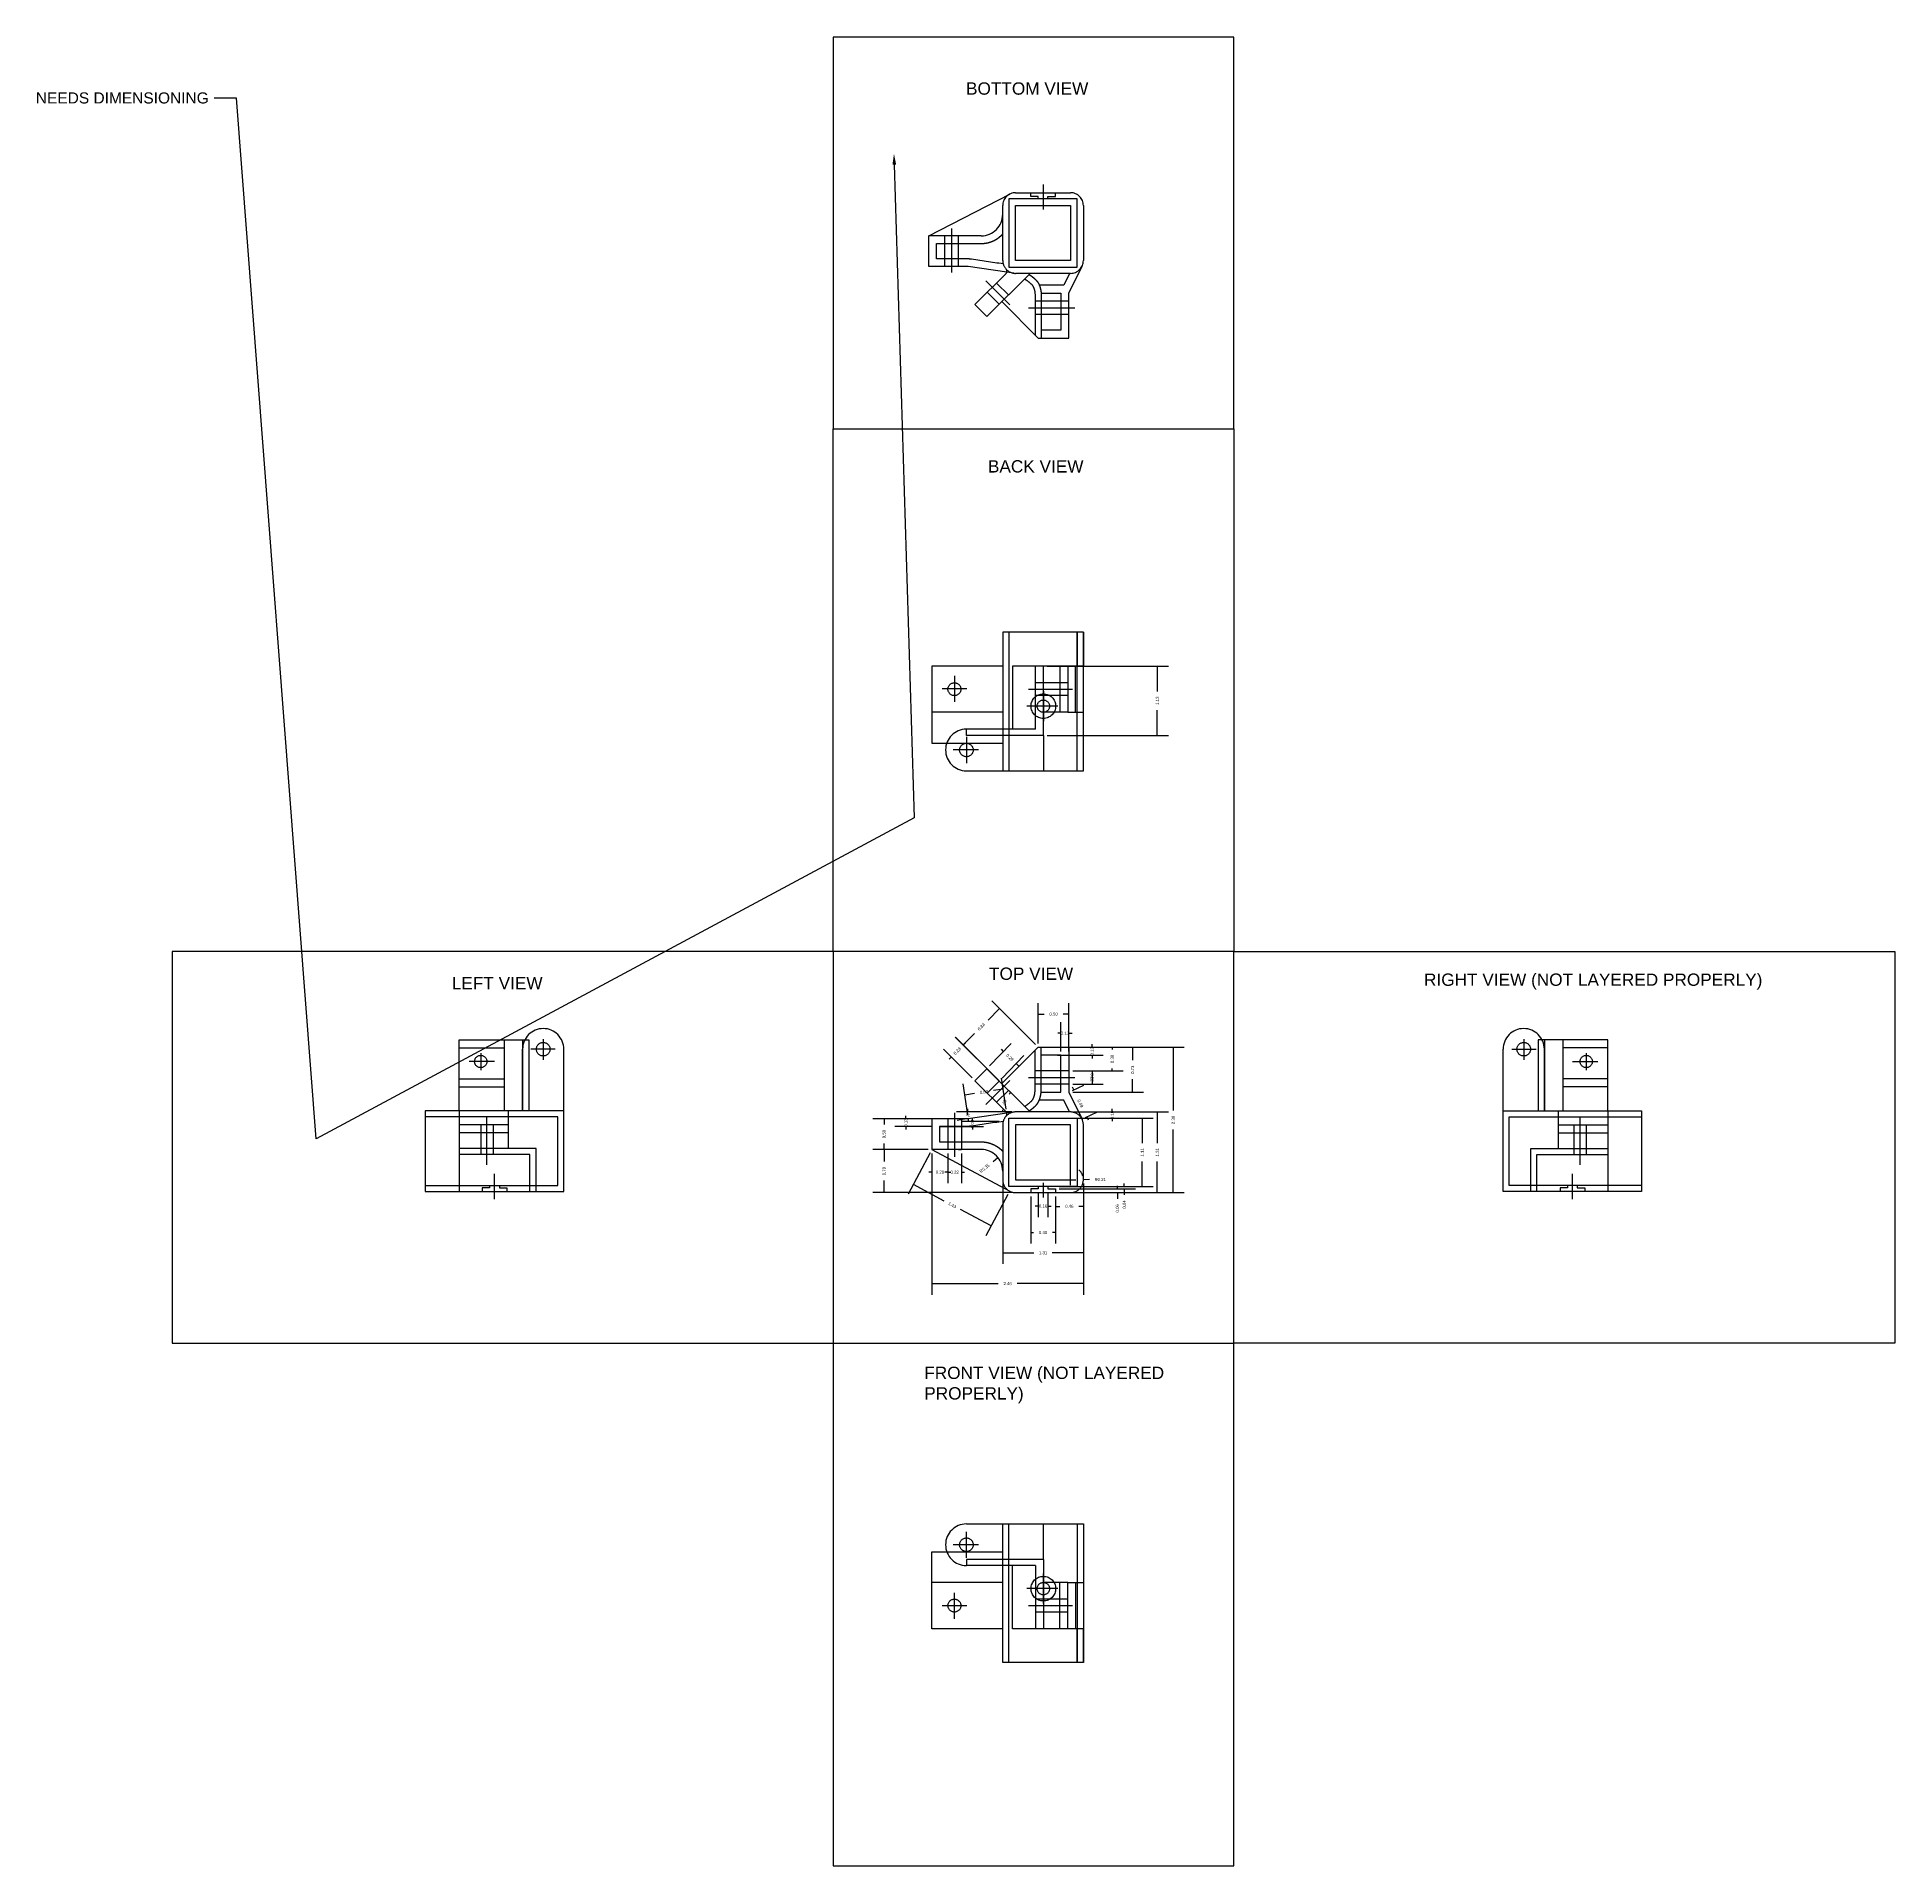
# Model space of a CAD drawing. Header units: inches. Extents: x 3.9 to 34.1, y 1.2 to 30.9.
import ezdxf
from ezdxf import colors
from ezdxf.entities.mleader import LeaderData, LeaderLine
from ezdxf.math import Vec2, Vec3

# ---------------------------------------------------------------- set-up
doc = ezdxf.new("R2010")
doc.units = ezdxf.units.IN
doc.header["$MEASUREMENT"] = 0
doc.linetypes.add('ACAD_ISO02W100', pattern=[15, 12, -3])
doc.linetypes.add('ACAD_ISO08W100', pattern=[36, 24, -3, 6, -3])
for name, color, linetype in [('Centerline', 5, 'ACAD_ISO08W100'), ('ortho boundary', 1, 'Continuous'), ('submerged layer', 3, 'ACAD_ISO02W100'), ('visible layer', 7, 'Continuous')]:
    doc.layers.add(name, color=color, linetype=linetype)
doc.styles.add('Annotative', font='arial.ttf')
doc.styles.get("Standard").update_dxf_attribs({"font": 'arial.ttf'})
doc.dimstyles.get("Standard").update_dxf_attribs({"dimtxt": 0.05, "dimasz": 0.05, "dimexe": 0.18, "dimexo": 0.0625, "dimgap": 0.09, "dimtad": 0, "dimzin": 0, "dimdsep": 46, "dimtxsty": 'Standard', "dimblk": 'NONE', "dimcen": 0.09, "dimadec": 0, "dimazin": 0, "dimtfac": 1, "dimtix": 1, "dimtofl": 0, "dimtmove": 0, "dimatfit": 3, "dimldrblk": 'NONE', "dimfxl": 1, "dimtolj": 1, "dimtzin": 0, "dimarcsym": 0})

# ---------------------------------------------------------------- blocks, each defined once
blk = doc.blocks.new('*D1')
at = {"layer": 'Defpoints', "color": 0, "linetype": 'ACAD_ISO02W100', "transparency": 16777216}
for p in [(20.659, 14.151), (20.659, 13.931), (21.037, 13.931)]:
    blk.add_point(p, dxfattribs=at)
at = {"layer": 'ortho boundary', "color": 0, "linetype": 'ACAD_ISO02W100', "lineweight": -2, "transparency": 16777216}
for p, q in [((20.722, 14.151), (21.217, 14.151)), ((20.722, 13.931), (21.217, 13.931)), ((21.037, 14.151), (21.037, 13.931))]:
    blk.add_line(p, q, dxfattribs=at)
at = {"layer": 'ortho boundary', "color": 0, "linetype": 'ACAD_ISO02W100', "transparency": 16777216, "insert": (21.037, 14.041), "char_height": 0.05, "attachment_point": 5, "rotation": 270.0119}
blk.add_mtext('\\A1;0.22', dxfattribs=at)
blk = doc.blocks.new('_None')
blk = doc.blocks.new('*D2')
at = {"layer": 'Defpoints', "color": 0, "linetype": 'ACAD_ISO02W100', "transparency": 16777216}
for p in [(20.659, 14.531), (20.893, 12.171), (22.352, 12.171)]:
    blk.add_point(p, dxfattribs=at)
at = {"layer": 'ortho boundary', "color": 0, "linetype": 'ACAD_ISO02W100', "lineweight": -2, "transparency": 16777216}
for p, q in [((20.722, 14.531), (22.532, 14.531)), ((22.352, 14.531), (22.352, 13.507)), ((22.352, 12.171), (22.352, 13.196)), ((20.955, 12.171), (22.532, 12.171))]:
    blk.add_line(p, q, dxfattribs=at)
at = {"layer": 'ortho boundary', "color": 0, "linetype": 'ACAD_ISO02W100', "transparency": 16777216, "insert": (22.352, 13.351), "char_height": 0.05, "attachment_point": 5, "rotation": 90}
blk.add_mtext('\\A1;2.36', dxfattribs=at)
blk = doc.blocks.new('*D3')
at = {"layer": 'Defpoints', "color": 0, "linetype": 'ACAD_ISO02W100', "transparency": 16777216}
for p in [(20.409, 14.531), (20.409, 14.401), (21.037, 14.401)]:
    blk.add_point(p, dxfattribs=at)
at = {"layer": 'ortho boundary', "color": 0, "linetype": 'ACAD_ISO02W100', "lineweight": -2, "transparency": 16777216}
for p, q in [((20.472, 14.531), (21.217, 14.531)), ((21.037, 14.531), (21.037, 14.581)), ((20.472, 14.401), (21.217, 14.401)), ((21.037, 14.401), (21.037, 14.351))]:
    blk.add_line(p, q, dxfattribs=at)
at = {"layer": 'ortho boundary', "color": 0, "linetype": 'ACAD_ISO02W100', "transparency": 16777216, "insert": (21.037, 14.466), "char_height": 0.05, "attachment_point": 5, "rotation": 90}
blk.add_mtext('\\A1;0.13', dxfattribs=at)
blk = doc.blocks.new('*D5')
at = {"layer": 'Defpoints', "color": 0, "linetype": 'ACAD_ISO02W100', "transparency": 16777216}
for p in [(20.659, 14.531), (20.659, 13.801), (21.69, 13.801)]:
    blk.add_point(p, dxfattribs=at)
at = {"layer": 'ortho boundary', "color": 0, "linetype": 'ACAD_ISO02W100', "lineweight": -2, "transparency": 16777216}
for p, q in [((20.722, 14.531), (21.87, 14.531)), ((21.69, 14.531), (21.69, 14.321)), ((21.69, 13.801), (21.69, 14.011)), ((20.722, 13.801), (21.87, 13.801))]:
    blk.add_line(p, q, dxfattribs=at)
at = {"layer": 'ortho boundary', "color": 0, "linetype": 'ACAD_ISO02W100', "transparency": 16777216, "insert": (21.69, 14.166), "char_height": 0.05, "attachment_point": 5, "rotation": 90}
blk.add_mtext('\\A1;0.73', dxfattribs=at)
blk = doc.blocks.new('*D6')
at = {"layer": 'Defpoints', "color": 0, "linetype": 'ACAD_ISO02W100', "transparency": 16777216}
for p in [(20.659, 13.801), (20.738, 13.839), (20.872, 13.363)]:
    blk.add_point(p, dxfattribs=at)
at = {"layer": 'ortho boundary', "color": 0, "linetype": 'ACAD_ISO02W100', "lineweight": -2, "transparency": 16777216}
for p, q in [((20.716, 13.828), (20.9, 13.917)), ((20.738, 13.839), (20.716, 13.884)), ((20.928, 13.39), (21.112, 13.479)), ((20.95, 13.401), (20.972, 13.356))]:
    blk.add_line(p, q, dxfattribs=at)
at = {"layer": 'ortho boundary', "color": 0, "linetype": 'ACAD_ISO02W100', "transparency": 16777216, "insert": (20.844, 13.62), "char_height": 0.05, "attachment_point": 5, "rotation": 295.8519}
blk.add_mtext('\\A1;0.49', dxfattribs=at)
blk = doc.blocks.new('*D7')
at = {"layer": 'Defpoints', "color": 0, "linetype": 'ACAD_ISO02W100', "transparency": 16777216}
for p in [(20.893, 13.481), (20.893, 12.171), (22.094, 12.171)]:
    blk.add_point(p, dxfattribs=at)
at = {"layer": 'ortho boundary', "color": 0, "linetype": 'ACAD_ISO02W100', "lineweight": -2, "transparency": 16777216}
for p, q in [((20.955, 13.481), (22.274, 13.481)), ((22.094, 13.481), (22.094, 12.974)), ((22.094, 12.171), (22.094, 12.679)), ((20.955, 12.171), (22.274, 12.171))]:
    blk.add_line(p, q, dxfattribs=at)
at = {"layer": 'ortho boundary', "color": 0, "linetype": 'ACAD_ISO02W100', "transparency": 16777216, "insert": (22.094, 12.826), "char_height": 0.05, "attachment_point": 5, "rotation": 90}
blk.add_mtext('\\A1;1.31', dxfattribs=at)
blk = doc.blocks.new('*D8')
at = {"layer": 'Defpoints', "color": 0, "linetype": 'ACAD_ISO02W100', "transparency": 16777216}
for p in [(20.67, 13.481), (20.67, 13.381), (21.362, 13.381)]:
    blk.add_point(p, dxfattribs=at)
at = {"layer": 'ortho boundary', "color": 0, "linetype": 'ACAD_ISO02W100', "lineweight": -2, "transparency": 16777216}
for p, q in [((20.732, 13.481), (21.542, 13.481)), ((20.732, 13.381), (21.542, 13.381)), ((21.362, 13.481), (21.362, 13.531)), ((21.362, 13.381), (21.362, 13.331))]:
    blk.add_line(p, q, dxfattribs=at)
at = {"layer": 'ortho boundary', "color": 0, "linetype": 'ACAD_ISO02W100', "transparency": 16777216, "insert": (21.362, 13.431), "char_height": 0.05, "attachment_point": 5, "rotation": 90}
blk.add_mtext('\\A1;0.10', dxfattribs=at)
blk = doc.blocks.new('*D9')
at = {"layer": 'Defpoints', "color": 0, "linetype": 'ACAD_ISO02W100', "transparency": 16777216}
for p in [(20.038, 12.171), (20.438, 12.171), (20.438, 11.524)]:
    blk.add_point(p, dxfattribs=at)
at = {"layer": 'ortho boundary', "color": 0, "linetype": 'ACAD_ISO02W100', "lineweight": -2, "transparency": 16777216}
for p, q in [((20.038, 12.109), (20.038, 11.344)), ((20.438, 12.109), (20.438, 11.344)), ((20.038, 11.524), (20.083, 11.524)), ((20.438, 11.524), (20.392, 11.524))]:
    blk.add_line(p, q, dxfattribs=at)
at = {"layer": 'ortho boundary', "color": 0, "linetype": 'ACAD_ISO02W100', "transparency": 16777216, "insert": (20.238, 11.524), "char_height": 0.05, "attachment_point": 5}
blk.add_mtext('\\A1;0.40', dxfattribs=at)
blk = doc.blocks.new('*D10')
at = {"layer": 'Defpoints', "color": 0, "linetype": 'ACAD_ISO02W100', "transparency": 16777216}
for p in [(20.158, 12.234), (20.318, 12.234), (20.318, 11.954)]:
    blk.add_point(p, dxfattribs=at)
at = {"layer": 'ortho boundary', "color": 0, "linetype": 'ACAD_ISO02W100', "lineweight": -2, "transparency": 16777216}
for p, q in [((20.158, 12.171), (20.158, 11.774)), ((20.318, 12.171), (20.318, 11.774)), ((20.158, 11.954), (20.108, 11.954)), ((20.318, 11.954), (20.368, 11.954))]:
    blk.add_line(p, q, dxfattribs=at)
at = {"layer": 'ortho boundary', "color": 0, "linetype": 'ACAD_ISO02W100', "transparency": 16777216, "insert": (20.238, 11.954), "char_height": 0.05, "attachment_point": 5}
blk.add_mtext('\\A1;0.16', dxfattribs=at)
blk = doc.blocks.new('*D11')
at = {"layer": 'Defpoints', "color": 0, "linetype": 'ACAD_ISO02W100', "transparency": 16777216}
for p in [(20.438, 12.271), (20.438, 12.234), (21.558, 12.271)]:
    blk.add_point(p, dxfattribs=at)
at = {"layer": 'ortho boundary', "color": 0, "linetype": 'ACAD_ISO02W100', "lineweight": -2, "transparency": 16777216}
for p, q in [((20.5, 12.271), (21.738, 12.271)), ((20.5, 12.234), (21.738, 12.234)), ((21.558, 12.271), (21.558, 12.321)), ((21.558, 12.234), (21.558, 12.134))]:
    blk.add_line(p, q, dxfattribs=at)
at = {"layer": 'ortho boundary', "color": 0, "linetype": 'ACAD_ISO02W100', "transparency": 16777216, "insert": (21.558, 11.979), "char_height": 0.05, "attachment_point": 5, "rotation": 90}
blk.add_mtext('\\A1;0.04', dxfattribs=at)
blk = doc.blocks.new('*D12')
at = {"layer": 'Defpoints', "color": 0, "linetype": 'ACAD_ISO02W100', "transparency": 16777216}
for p in [(20.438, 12.234), (20.438, 12.171), (21.445, 12.171)]:
    blk.add_point(p, dxfattribs=at)
at = {"layer": 'ortho boundary', "color": 0, "linetype": 'ACAD_ISO02W100', "lineweight": -2, "transparency": 16777216}
for p, q in [((20.5, 12.234), (21.625, 12.234)), ((20.5, 12.171), (21.625, 12.171)), ((21.445, 12.234), (21.445, 12.284)), ((21.445, 12.171), (21.445, 12.071))]:
    blk.add_line(p, q, dxfattribs=at)
at = {"layer": 'ortho boundary', "color": 0, "linetype": 'ACAD_ISO02W100', "transparency": 16777216, "insert": (21.445, 11.916), "char_height": 0.05, "attachment_point": 5, "rotation": 90}
blk.add_mtext('\\A1;0.06', dxfattribs=at)
blk = doc.blocks.new('*D13')
at = {"layer": 'Defpoints', "color": 0, "linetype": 'ACAD_ISO02W100', "transparency": 16777216}
for p in [(20.683, 12.381), (20.893, 12.382)]:
    blk.add_point(p, dxfattribs=at)
at = {"layer": 'ortho boundary', "color": 0, "linetype": 'ACAD_ISO02W100', "lineweight": -2, "transparency": 16777216}
for p, q in [((20.593, 12.381), (20.773, 12.381)), ((20.683, 12.291), (20.683, 12.471)), ((20.993, 12.383), (20.893, 12.382))]:
    blk.add_line(p, q, dxfattribs=at)
blk.add_arc((20.683, 12.381), 0.21, 17.0523, 49.4091, dxfattribs=at)
at = {"layer": 'ortho boundary', "color": 0, "linetype": 'ACAD_ISO02W100', "transparency": 16777216, "insert": (21.167, 12.384), "char_height": 0.05, "attachment_point": 5, "rotation": 0.2985}
blk.add_mtext('\\A1;R0.21', dxfattribs=at)
blk = doc.blocks.new('*D14')
at = {"layer": 'Defpoints', "color": 0, "linetype": 'ACAD_ISO02W100', "transparency": 16777216}
for p in [(18.433, 12.871), (19.696, 12.195), (19.395, 11.631)]:
    blk.add_point(p, dxfattribs=at)
at = {"layer": 'ortho boundary', "color": 0, "linetype": 'ACAD_ISO02W100', "lineweight": -2, "transparency": 16777216}
for p, q in [((18.403, 12.816), (18.046, 12.149)), ((18.131, 12.308), (18.628, 12.041)), ((19.667, 12.14), (19.31, 11.472)), ((19.395, 11.631), (18.897, 11.897))]:
    blk.add_line(p, q, dxfattribs=at)
at = {"layer": 'ortho boundary', "color": 0, "linetype": 'ACAD_ISO02W100', "transparency": 16777216, "insert": (18.763, 11.969), "char_height": 0.05, "attachment_point": 5, "rotation": 331.8343}
blk.add_mtext('\\A1;1.43', dxfattribs=at)
blk = doc.blocks.new('*D15')
at = {"layer": 'Defpoints', "color": 0, "linetype": 'ACAD_ISO02W100', "transparency": 16777216}
for p in [(19.583, 12.381), (20.893, 12.381), (20.893, 11.195)]:
    blk.add_point(p, dxfattribs=at)
at = {"layer": 'ortho boundary', "color": 0, "linetype": 'ACAD_ISO02W100', "lineweight": -2, "transparency": 16777216}
for p, q in [((19.583, 12.319), (19.583, 11.015)), ((20.893, 12.319), (20.893, 11.015)), ((19.583, 11.195), (20.09, 11.195)), ((20.893, 11.195), (20.385, 11.195))]:
    blk.add_line(p, q, dxfattribs=at)
at = {"layer": 'ortho boundary', "color": 0, "linetype": 'ACAD_ISO02W100', "transparency": 16777216, "insert": (20.238, 11.195), "char_height": 0.05, "attachment_point": 5}
blk.add_mtext('\\A1;1.31', dxfattribs=at)
blk = doc.blocks.new('*D16')
at = {"layer": 'Defpoints', "color": 0, "linetype": 'ACAD_ISO02W100', "transparency": 16777216}
for p in [(18.433, 12.871), (20.893, 12.381), (18.433, 10.694)]:
    blk.add_point(p, dxfattribs=at)
at = {"layer": 'ortho boundary', "color": 0, "linetype": 'ACAD_ISO02W100', "lineweight": -2, "transparency": 16777216}
for p, q in [((18.433, 12.809), (18.433, 10.514)), ((20.893, 12.319), (20.893, 10.514)), ((18.433, 10.694), (19.507, 10.694)), ((20.893, 10.694), (19.818, 10.694))]:
    blk.add_line(p, q, dxfattribs=at)
at = {"layer": 'ortho boundary', "color": 0, "linetype": 'ACAD_ISO02W100', "transparency": 16777216, "insert": (19.663, 10.694), "char_height": 0.05, "attachment_point": 5}
blk.add_mtext('\\A1;2.46', dxfattribs=at)
blk = doc.blocks.new('*D17')
at = {"layer": 'Defpoints', "color": 0, "linetype": 'ACAD_ISO02W100', "transparency": 16777216}
for p in [(20.438, 12.171), (20.893, 12.171), (20.893, 11.949)]:
    blk.add_point(p, dxfattribs=at)
at = {"layer": 'ortho boundary', "color": 0, "linetype": 'ACAD_ISO02W100', "lineweight": -2, "transparency": 16777216}
for p, q in [((20.438, 12.109), (20.438, 11.769)), ((20.893, 12.109), (20.893, 11.769)), ((20.438, 11.949), (20.51, 11.949)), ((20.893, 11.949), (20.82, 11.949))]:
    blk.add_line(p, q, dxfattribs=at)
at = {"layer": 'ortho boundary', "color": 0, "linetype": 'ACAD_ISO02W100', "transparency": 16777216, "insert": (20.665, 11.949), "char_height": 0.05, "attachment_point": 5}
blk.add_mtext('\\A1;0.46', dxfattribs=at)
blk = doc.blocks.new('*D18')
at = {"layer": 'Defpoints', "color": 0, "linetype": 'ACAD_ISO02W100', "transparency": 16777216}
for p in [(20.659, 15.07), (20.159, 14.531), (20.659, 14.531)]:
    blk.add_point(p, dxfattribs=at)
at = {"layer": 'ortho boundary', "color": 0, "linetype": 'ACAD_ISO02W100', "lineweight": -2, "transparency": 16777216}
for p, q in [((20.159, 14.594), (20.159, 15.25)), ((20.659, 14.594), (20.659, 15.25)), ((20.159, 15.07), (20.254, 15.07)), ((20.659, 15.07), (20.564, 15.07))]:
    blk.add_line(p, q, dxfattribs=at)
at = {"layer": 'ortho boundary', "color": 0, "linetype": 'ACAD_ISO02W100', "transparency": 16777216, "insert": (20.409, 15.07), "char_height": 0.05, "attachment_point": 5}
blk.add_mtext('\\A1;0.50', dxfattribs=at)
blk = doc.blocks.new('*D19')
at = {"layer": 'Defpoints', "color": 0, "linetype": 'ACAD_ISO02W100', "transparency": 16777216}
for p in [(20.659, 14.76), (20.529, 14.401), (20.659, 14.401)]:
    blk.add_point(p, dxfattribs=at)
at = {"layer": 'ortho boundary', "color": 0, "linetype": 'ACAD_ISO02W100', "lineweight": -2, "transparency": 16777216}
for p, q in [((20.529, 14.464), (20.529, 14.94)), ((20.659, 14.464), (20.659, 14.94)), ((20.529, 14.76), (20.479, 14.76)), ((20.659, 14.76), (20.709, 14.76))]:
    blk.add_line(p, q, dxfattribs=at)
at = {"layer": 'ortho boundary', "color": 0, "linetype": 'ACAD_ISO02W100', "transparency": 16777216, "insert": (20.594, 14.76), "char_height": 0.05, "attachment_point": 5}
blk.add_mtext('\\A1;0.13', dxfattribs=at)
blk = doc.blocks.new('*D20')
at = {"layer": 'Defpoints', "color": 0, "linetype": 'ACAD_ISO02W100', "transparency": 16777216}
for p in [(18.94, 14.569), (20.159, 14.531), (19.568, 13.941)]:
    blk.add_point(p, dxfattribs=at)
at = {"layer": 'ortho boundary', "color": 0, "linetype": 'ACAD_ISO02W100', "lineweight": -2, "transparency": 16777216}
for p, q in [((19.531, 15.159), (19.345, 14.973)), ((20.115, 14.576), (19.404, 15.287)), ((19.524, 13.985), (18.813, 14.696)), ((18.94, 14.569), (19.126, 14.754))]:
    blk.add_line(p, q, dxfattribs=at)
at = {"layer": 'ortho boundary', "color": 0, "linetype": 'ACAD_ISO02W100', "transparency": 16777216, "insert": (19.236, 14.864), "char_height": 0.05, "attachment_point": 5, "rotation": 45}
blk.add_mtext('\\A1;0.84', dxfattribs=at)
blk = doc.blocks.new('*D21')
at = {"layer": 'Defpoints', "color": 0, "linetype": 'ACAD_ISO02W100', "transparency": 16777216}
for p in [(18.747, 14.373), (19.325, 14.184), (19.131, 13.989)]:
    blk.add_point(p, dxfattribs=at)
at = {"layer": 'ortho boundary', "color": 0, "linetype": 'ACAD_ISO02W100', "lineweight": -2, "transparency": 16777216}
for p, q in [((19.087, 14.033), (18.62, 14.5)), ((19.281, 14.228), (18.814, 14.695)), ((18.941, 14.568), (18.977, 14.603)), ((18.747, 14.373), (18.712, 14.338))]:
    blk.add_line(p, q, dxfattribs=at)
at = {"layer": 'ortho boundary', "color": 0, "linetype": 'ACAD_ISO02W100', "transparency": 16777216, "insert": (18.844, 14.47), "char_height": 0.05, "attachment_point": 5, "rotation": 45}
blk.add_mtext('\\A1;0.28', dxfattribs=at)
blk = doc.blocks.new('*D22')
at = {"layer": 'Defpoints', "color": 0, "linetype": 'ACAD_ISO02W100', "transparency": 16777216}
for p in [(19.325, 14.184), (19.64, 13.705), (19.793, 13.481), (20.028, 13.481), (20.238, 13.271)]:
    blk.add_point(p, dxfattribs=at)
at = {"layer": 'ortho boundary', "color": 0, "linetype": 'ACAD_ISO02W100', "lineweight": -2, "transparency": 16777216}
blk.add_line((19.73, 13.481), (19.4, 13.481), dxfattribs=at)
for start, end in [(135, 139.261), (175.739, 180)]:
    blk.add_arc((20.028, 13.481), 0.447, start, end, dxfattribs=at)
at = {"layer": 'ortho boundary', "color": 0, "linetype": 'ACAD_ISO02W100', "transparency": 16777216, "insert": (19.614, 13.653), "char_height": 0.05, "attachment_point": 5, "rotation": 67.5}
blk.add_mtext('\\A1;45°', dxfattribs=at)
blk = doc.blocks.new('*D23')
at = {"layer": 'Defpoints', "color": 0, "linetype": 'ACAD_ISO02W100', "transparency": 16777216}
for p in [(18.383, 13.371), (17.656, 12.871), (18.433, 12.871)]:
    blk.add_point(p, dxfattribs=at)
at = {"layer": 'ortho boundary', "color": 0, "linetype": 'ACAD_ISO02W100', "lineweight": -2, "transparency": 16777216}
for p, q in [((18.32, 13.371), (17.476, 13.371)), ((17.656, 13.371), (17.656, 13.276)), ((18.37, 12.871), (17.476, 12.871)), ((17.656, 12.871), (17.656, 12.967))]:
    blk.add_line(p, q, dxfattribs=at)
at = {"layer": 'ortho boundary', "color": 0, "linetype": 'ACAD_ISO02W100', "transparency": 16777216, "insert": (17.656, 13.121), "char_height": 0.05, "attachment_point": 5, "rotation": 90}
blk.add_mtext('\\A1;0.50', dxfattribs=at)
blk = doc.blocks.new('*D24')
at = {"layer": 'Defpoints', "color": 0, "linetype": 'ACAD_ISO02W100', "transparency": 16777216}
for p in [(17.656, 12.871), (18.433, 12.871), (19.793, 12.171)]:
    blk.add_point(p, dxfattribs=at)
at = {"layer": 'ortho boundary', "color": 0, "linetype": 'ACAD_ISO02W100', "lineweight": -2, "transparency": 16777216}
for p, q in [((18.37, 12.871), (17.476, 12.871)), ((17.656, 12.871), (17.656, 12.676)), ((19.73, 12.171), (17.476, 12.171)), ((17.656, 12.171), (17.656, 12.367))]:
    blk.add_line(p, q, dxfattribs=at)
at = {"layer": 'ortho boundary', "color": 0, "linetype": 'ACAD_ISO02W100', "transparency": 16777216, "insert": (17.656, 12.521), "char_height": 0.05, "attachment_point": 5, "rotation": 90}
blk.add_mtext('\\A1;0.70', dxfattribs=at)
blk = doc.blocks.new('*D25')
at = {"layer": 'Defpoints', "color": 0, "linetype": 'ACAD_ISO02W100', "transparency": 16777216}
for p in [(19.091, 13.328), (19.59, 13.328), (18.508, 13.246)]:
    blk.add_point(p, dxfattribs=at)
at = {"layer": 'ortho boundary', "color": 0, "linetype": 'ACAD_ISO02W100', "lineweight": -2, "transparency": 16777216}
for p, q in [((19.528, 13.328), (18.911, 13.328)), ((19.091, 13.328), (19.091, 13.378)), ((18.57, 13.246), (19.271, 13.246)), ((19.091, 13.246), (19.091, 13.196))]:
    blk.add_line(p, q, dxfattribs=at)
at = {"layer": 'ortho boundary', "color": 0, "linetype": 'ACAD_ISO02W100', "transparency": 16777216, "insert": (19.091, 13.287), "char_height": 0.05, "attachment_point": 5, "rotation": 90}
blk.add_mtext('\\A1;0.08', dxfattribs=at)
blk = doc.blocks.new('*D26')
at = {"layer": 'Defpoints', "color": 0, "linetype": 'ACAD_ISO02W100', "transparency": 16777216}
for p in [(18.009, 13.371), (18.508, 13.371), (18.508, 13.246)]:
    blk.add_point(p, dxfattribs=at)
at = {"layer": 'ortho boundary', "color": 0, "linetype": 'ACAD_ISO02W100', "lineweight": -2, "transparency": 16777216}
for p, q in [((18.445, 13.371), (17.829, 13.371)), ((18.009, 13.371), (18.009, 13.421)), ((18.445, 13.246), (17.829, 13.246)), ((18.009, 13.246), (18.009, 13.196))]:
    blk.add_line(p, q, dxfattribs=at)
at = {"layer": 'ortho boundary', "color": 0, "linetype": 'ACAD_ISO02W100', "transparency": 16777216, "insert": (18.009, 13.309), "char_height": 0.05, "attachment_point": 5, "rotation": 90}
blk.add_mtext('\\A1;0.13', dxfattribs=at)
blk = doc.blocks.new('*D27')
at = {"layer": 'Defpoints', "color": 0, "linetype": 'ACAD_ISO02W100', "transparency": 16777216}
for p in [(18.966, 13.762), (19.023, 13.371), (19.649, 13.463)]:
    blk.add_point(p, dxfattribs=at)
at = {"layer": 'ortho boundary', "color": 0, "linetype": 'ACAD_ISO02W100', "lineweight": -2, "transparency": 16777216}
for p, q in [((19.014, 13.433), (18.94, 13.94)), ((19.64, 13.525), (19.566, 14.031)), ((18.966, 13.762), (19.126, 13.785)), ((19.592, 13.853), (19.432, 13.83))]:
    blk.add_line(p, q, dxfattribs=at)
at = {"layer": 'ortho boundary', "color": 0, "linetype": 'ACAD_ISO02W100', "transparency": 16777216, "insert": (19.279, 13.807), "char_height": 0.05, "attachment_point": 5, "rotation": 8.2918}
blk.add_mtext('\\A1;0.63', dxfattribs=at)
blk = doc.blocks.new('*D28')
at = {"layer": 'Defpoints', "color": 0, "linetype": 'ACAD_ISO02W100', "transparency": 16777216}
for p in [(19.013, 13.444), (19.023, 13.371), (19.649, 13.463), (19.793, 13.481), (20.028, 13.481)]:
    blk.add_point(p, dxfattribs=at)
at = {"layer": 'ortho boundary', "color": 0, "linetype": 'ACAD_ISO02W100', "lineweight": -2, "transparency": 16777216}
for p, q in [((19.715, 13.481), (18.832, 13.481)), ((18.961, 13.362), (18.842, 13.345))]:
    blk.add_line(p, q, dxfattribs=at)
for start, end in [(176.2573, 180), (188.2918, 192.0345)]:
    blk.add_arc((19.777, 13.481), 0.766, start, end, dxfattribs=at)
at = {"layer": 'ortho boundary', "color": 0, "linetype": 'ACAD_ISO02W100', "transparency": 16777216, "insert": (19.014, 13.426), "char_height": 0.05, "attachment_point": 5, "rotation": 274.1459}
blk.add_mtext('\\A1;8°', dxfattribs=at)
blk = doc.blocks.new('*D29')
at = {"layer": 'Defpoints', "color": 0, "linetype": 'ACAD_ISO02W100', "transparency": 16777216}
for p in [(19.505, 12.741), (19.233, 12.521)]:
    blk.add_point(p, dxfattribs=at)
at = {"layer": 'ortho boundary', "color": 0, "linetype": 'ACAD_ISO02W100', "lineweight": -2, "transparency": 16777216}
blk.add_line((19.427, 12.679), (19.505, 12.741), dxfattribs=at)
at = {"layer": 'ortho boundary', "color": 0, "linetype": 'ACAD_ISO02W100', "transparency": 16777216, "insert": (19.288, 12.566), "char_height": 0.05, "attachment_point": 5, "rotation": 38.9714}
blk.add_mtext('\\A1;R0.35', dxfattribs=at)
blk = doc.blocks.new('*D30')
at = {"layer": 'Defpoints', "color": 0, "linetype": 'ACAD_ISO02W100', "transparency": 16777216}
for p in [(20.793, 13.381), (20.793, 12.271), (21.848, 12.271)]:
    blk.add_point(p, dxfattribs=at)
at = {"layer": 'ortho boundary', "color": 0, "linetype": 'ACAD_ISO02W100', "lineweight": -2, "transparency": 16777216}
for p, q in [((20.855, 13.381), (22.028, 13.381)), ((21.848, 13.381), (21.848, 12.974)), ((21.848, 12.271), (21.848, 12.679)), ((20.855, 12.271), (22.028, 12.271))]:
    blk.add_line(p, q, dxfattribs=at)
at = {"layer": 'ortho boundary', "color": 0, "linetype": 'ACAD_ISO02W100', "transparency": 16777216, "insert": (21.848, 12.826), "char_height": 0.05, "attachment_point": 5, "rotation": 90}
blk.add_mtext('\\A1;1.11', dxfattribs=at)
blk = doc.blocks.new('*D31')
at = {"layer": 'Defpoints', "color": 0, "linetype": 'ACAD_ISO02W100', "transparency": 16777216}
for p in [(19.325, 14.184), (19.802, 14.267), (19.53, 13.986)]:
    blk.add_point(p, dxfattribs=at)
at = {"layer": 'ortho boundary', "color": 0, "linetype": 'ACAD_ISO02W100', "lineweight": -2, "transparency": 16777216}
for p, q in [((19.369, 14.229), (19.722, 14.594)), ((19.597, 14.465), (19.561, 14.499)), ((19.574, 14.031), (19.927, 14.396)), ((19.802, 14.267), (19.838, 14.232))]:
    blk.add_line(p, q, dxfattribs=at)
at = {"layer": 'ortho boundary', "color": 0, "linetype": 'ACAD_ISO02W100', "transparency": 16777216, "insert": (19.699, 14.366), "char_height": 0.05, "attachment_point": 5, "rotation": 316.0051}
blk.add_mtext('\\A1;0.29', dxfattribs=at)
blk = doc.blocks.new('*D32')
at = {"layer": 'Defpoints', "color": 0, "linetype": 'ACAD_ISO02W100', "transparency": 16777216}
for p in [(18.433, 12.871), (18.693, 12.871), (18.693, 12.504)]:
    blk.add_point(p, dxfattribs=at)
at = {"layer": 'ortho boundary', "color": 0, "linetype": 'ACAD_ISO02W100', "lineweight": -2, "transparency": 16777216}
for p, q in [((18.433, 12.809), (18.433, 12.324)), ((18.693, 12.809), (18.693, 12.324)), ((18.433, 12.504), (18.383, 12.504)), ((18.693, 12.504), (18.743, 12.504))]:
    blk.add_line(p, q, dxfattribs=at)
at = {"layer": 'ortho boundary', "color": 0, "linetype": 'ACAD_ISO02W100', "transparency": 16777216, "insert": (18.563, 12.504), "char_height": 0.05, "attachment_point": 5}
blk.add_mtext('\\A1;0.26', dxfattribs=at)
blk = doc.blocks.new('*D33')
at = {"layer": 'Defpoints', "color": 0, "linetype": 'ACAD_ISO02W100', "transparency": 16777216}
for p in [(18.693, 12.871), (18.913, 12.871), (18.913, 12.504)]:
    blk.add_point(p, dxfattribs=at)
at = {"layer": 'ortho boundary', "color": 0, "linetype": 'ACAD_ISO02W100', "lineweight": -2, "transparency": 16777216}
for p, q in [((18.693, 12.809), (18.693, 12.324)), ((18.913, 12.809), (18.913, 12.324)), ((18.693, 12.504), (18.643, 12.504)), ((18.913, 12.504), (18.963, 12.504))]:
    blk.add_line(p, q, dxfattribs=at)
at = {"layer": 'ortho boundary', "color": 0, "linetype": 'ACAD_ISO02W100', "transparency": 16777216, "insert": (18.803, 12.504), "char_height": 0.05, "attachment_point": 5}
blk.add_mtext('\\A1;0.22', dxfattribs=at)
blk = doc.blocks.new('*D34')
at = {"layer": 'Defpoints', "color": 0, "linetype": 'ACAD_ISO02W100', "transparency": 16777216}
for p in [(20.659, 14.531), (21.361, 14.531), (20.659, 14.151)]:
    blk.add_point(p, dxfattribs=at)
at = {"layer": 'ortho boundary', "color": 0, "linetype": 'ACAD_ISO02W100', "lineweight": -2, "transparency": 16777216}
for p, q in [((20.722, 14.531), (21.541, 14.531)), ((21.361, 14.531), (21.361, 14.496)), ((21.361, 14.151), (21.361, 14.186)), ((20.722, 14.151), (21.541, 14.151))]:
    blk.add_line(p, q, dxfattribs=at)
at = {"layer": 'ortho boundary', "color": 0, "linetype": 'ACAD_ISO02W100', "transparency": 16777216, "insert": (21.361, 14.341), "char_height": 0.05, "attachment_point": 5, "rotation": 90}
blk.add_mtext('\\A1;0.38', dxfattribs=at)
blk = doc.blocks.new('*D39')
at = {"layer": 'Defpoints', "color": 0, "linetype": 'ACAD_ISO02W100', "transparency": 16777216}
for p in [(20.243, 20.72), (20.243, 19.595), (22.094, 19.595)]:
    blk.add_point(p, dxfattribs=at)
at = {"layer": 'ortho boundary', "color": 0, "linetype": 'ACAD_ISO02W100', "lineweight": -2, "transparency": 16777216}
for p, q in [((20.305, 20.72), (22.274, 20.72)), ((22.094, 20.72), (22.094, 20.31)), ((22.094, 19.595), (22.094, 20.005)), ((20.305, 19.595), (22.274, 19.595))]:
    blk.add_line(p, q, dxfattribs=at)
at = {"layer": 'ortho boundary', "color": 0, "linetype": 'ACAD_ISO02W100', "transparency": 16777216, "insert": (22.094, 20.158), "char_height": 0.05, "attachment_point": 5, "rotation": 90}
blk.add_mtext('\\A1;1.13', dxfattribs=at)

msp = doc.modelspace()

# ---------------------------------------------------------------- linework, layer by layer
at = {"layer": 'Centerline'}
msp.add_line((20.238, 28.54), (20.238, 28.131), dxfattribs=at)
at = {"layer": 'Centerline', "linetype": 'ACAD_ISO02W100'}
for p, q in [((18.753, 27.823), (18.753, 27.11)), ((19.31, 26.975), (19.699, 26.585)), ((20.003, 26.536), (20.752, 26.536)), ((18.798, 20.561), (18.798, 20.138)), ((19.001, 20.35), (18.602, 20.35)), ((20.003, 20.345), (20.716, 20.345)), ((20.243, 20.311), (20.243, 19.826)), ((20.478, 20.07), (19.977, 20.07)), ((19.188, 19.358), (18.779, 19.358)), ((18.993, 19.569), (18.993, 19.146)), ((12.314, 14.5), (11.92, 14.5)), ((12.12, 14.664), (12.12, 14.328)), ((27.851, 14.5), (28.245, 14.5)), ((28.045, 14.664), (28.045, 14.328)), ((11.328, 14.3), (10.916, 14.3)), ((11.105, 14.436), (11.105, 14.162)), ((28.837, 14.3), (29.249, 14.3)), ((29.06, 14.436), (29.06, 14.162)), ((19.31, 13.602), (19.699, 13.992)), ((20.003, 14.041), (20.752, 14.041)), ((11.205, 12.621), (11.205, 13.4)), ((18.803, 12.755), (18.803, 13.467)), ((28.96, 12.621), (28.96, 13.4)), ((11.33, 12.067), (11.33, 12.477)), ((28.835, 12.067), (28.835, 12.477)), ((20.238, 12.329), (20.238, 12.095)), ((18.993, 6.243), (18.993, 6.667)), ((19.188, 6.455), (18.779, 6.455)), ((20.478, 5.742), (19.977, 5.742)), ((20.243, 5.502), (20.243, 5.987)), ((19.001, 5.463), (18.602, 5.463)), ((18.798, 5.251), (18.798, 5.674)), ((20.003, 5.467), (20.716, 5.467))]:
    msp.add_line(p, q, dxfattribs=at)
at = {"layer": 'ortho boundary', "linetype": 'ACAD_ISO02W100'}
for p, q in [((16.828, 16.086), (16.828, 24.571)), ((23.338, 24.571), (23.338, 16.086)), ((16.828, 16.086), (6.093, 16.086)), ((6.093, 16.086), (6.093, 9.726)), ((23.338, 16.086), (34.072, 16.086)), ((34.072, 16.086), (34.072, 9.726)), ((6.093, 9.726), (16.828, 9.726)), ((16.828, 9.726), (16.828, 1.242)), ((23.338, 1.242), (23.338, 9.726)), ((34.072, 9.726), (23.338, 9.726)), ((16.828, 1.242), (23.338, 1.242))]:
    msp.add_line(p, q, dxfattribs=at)
at = {"layer": 'ortho boundary'}
msp.add_line((18.802, 20.35), (18.693, 20.35), dxfattribs=at)
at = {"layer": 'ortho boundary', "linetype": 'ACAD_ISO02W100'}
for points in [[(16.828, 24.571), (23.338, 24.571), (23.338, 30.931), (21.104, 30.931), (16.828, 30.931)], [(16.828, 9.726), (23.338, 9.726), (23.338, 16.086), (21.104, 16.086), (16.828, 16.086)]]:
    msp.add_lwpolyline(points, close=True, dxfattribs=at)
at = {"layer": 'submerged layer', "linetype": 'ACAD_ISO02W100'}
for p, q in [((20.038, 28.343), (20.038, 28.406)), ((20.438, 28.343), (20.438, 28.406)), ((20.158, 28.343), (20.038, 28.343)), ((20.158, 28.306), (20.158, 28.343)), ((20.318, 28.306), (20.318, 28.343)), ((20.318, 28.343), (20.438, 28.343)), ((18.643, 27.206), (18.643, 27.706)), ((18.863, 27.206), (18.863, 27.706)), ((19.482, 26.939), (19.68, 26.741)), ((19.332, 26.79), (19.53, 26.592)), ((20.659, 26.646), (20.11, 26.646)), ((20.659, 26.426), (20.109, 26.426)), ((19.683, 21.27), (19.683, 19.695)), ((20.793, 21.27), (20.793, 20.72)), ((20.793, 19.02), (20.793, 21.27)), ((20.243, 19.97), (20.243, 20.72)), ((20.513, 20.72), (20.513, 19.97)), ((20.763, 19.97), (20.763, 20.72)), ((20.643, 20.45), (20.113, 20.45)), ((20.643, 20.24), (20.113, 20.24)), ((19.583, 19.695), (19.583, 19.02)), ((19.683, 19.695), (19.683, 19.02)), ((18.674, 19.47), (19.583, 19.47)), ((10.755, 14.52), (11.485, 14.52)), ((11.785, 14.65), (11.785, 13.5)), ((11.885, 14.65), (11.885, 13.5)), ((28.28, 14.65), (28.28, 13.5)), ((28.38, 14.65), (28.38, 13.5)), ((29.41, 14.52), (28.68, 14.52)), ((10.755, 14.02), (11.485, 14.02)), ((10.755, 13.89), (11.485, 13.89)), ((19.332, 13.788), (19.53, 13.986)), ((20.659, 14.151), (20.109, 14.151)), ((20.659, 13.931), (20.11, 13.931)), ((29.41, 14.02), (28.68, 14.02)), ((29.41, 13.89), (28.68, 13.89)), ((19.482, 13.638), (19.68, 13.836)), ((12.355, 13.4), (10.205, 13.4)), ((12.355, 12.29), (12.355, 13.4)), ((18.693, 13.371), (18.693, 12.871)), ((18.913, 13.371), (18.913, 12.871)), ((27.81, 13.4), (29.96, 13.4)), ((27.81, 12.29), (27.81, 13.4)), ((11.555, 13.14), (10.755, 13.14)), ((11.105, 13.27), (11.105, 12.79)), ((11.305, 13.27), (11.305, 12.79)), ((28.61, 13.14), (29.41, 13.14)), ((28.86, 13.27), (28.86, 12.79)), ((29.06, 13.27), (29.06, 12.79)), ((11.555, 12.89), (10.755, 12.89)), ((18.583, 12.871), (18.433, 12.871)), ((19.233, 12.871), (18.583, 12.871)), ((28.61, 12.89), (29.41, 12.89)), ((10.205, 12.29), (12.355, 12.29)), ((29.96, 12.29), (27.81, 12.29)), ((19.583, 6.117), (19.583, 6.792)), ((19.683, 6.117), (19.683, 6.792)), ((20.793, 6.792), (20.793, 4.542)), ((18.674, 6.342), (19.583, 6.342)), ((19.683, 4.542), (19.683, 6.117)), ((20.243, 5.842), (20.243, 5.092)), ((20.513, 5.092), (20.513, 5.842)), ((20.763, 5.842), (20.763, 5.092)), ((20.643, 5.572), (20.113, 5.572)), ((20.643, 5.362), (20.113, 5.362)), ((20.793, 4.542), (20.793, 5.092))]:
    msp.add_line(p, q, dxfattribs=at)
at = {"layer": 'submerged layer'}
for p, q in [((19.793, 27.306), (19.793, 28.196)), ((19.793, 28.196), (20.683, 28.196)), ((20.683, 28.196), (20.683, 27.306)), ((20.683, 27.306), (19.793, 27.306))]:
    msp.add_line(p, q, dxfattribs=at)
at = {"layer": 'submerged layer', "linetype": 'ACAD_ISO02W100'}
msp.add_lwpolyline([(19.683, 13.381), (20.028, 13.381), (20.793, 13.381), (20.793, 12.271), (19.683, 12.271)], close=True, dxfattribs=at)
for points in [[(11.25, 12.29), (11.25, 12.252), (11.13, 12.252), (11.13, 12.19)], [(11.41, 12.29), (11.41, 12.252), (11.53, 12.252), (11.53, 12.19)], [(20.158, 12.271), (20.158, 12.234), (20.038, 12.234), (20.038, 12.171)], [(20.318, 12.271), (20.318, 12.234), (20.438, 12.234), (20.438, 12.171)], [(28.755, 12.29), (28.755, 12.252), (28.635, 12.252), (28.635, 12.19)], [(28.915, 12.29), (28.915, 12.252), (29.035, 12.252), (29.035, 12.19)]]:
    msp.add_lwpolyline(points, dxfattribs=at)
for centre, radius in [((20.243, 20.07), 0.2), ((20.243, 20.07), 0.1), ((20.243, 5.742), 0.2), ((20.243, 5.742), 0.1)]:
    msp.add_circle(centre, radius, dxfattribs=at)
msp.add_arc((19.233, 12.521), 0.35, 360, 90, dxfattribs=at)
msp.add_open_spline([(19.937, 13.572), (19.944, 13.576), (19.951, 13.58), (19.958, 13.584), (19.99, 13.604), (20.02, 13.627), (20.06, 13.667), (20.077, 13.691), (20.099, 13.748), (20.105, 13.782), (20.112, 13.867), (20.109, 13.931), (20.109, 13.992), (20.109, 14.155), (20.109, 14.318), (20.109, 14.481)], degree=3, knots=[0, 0, 0, 0, 0.051237, 0.051237, 0.051237, 0.286099, 0.286099, 0.408343, 0.408343, 0.530587, 0.530587, 0.713179, 0.713179, 0.713179, 1.713179, 1.713179, 1.713179, 1.713179], dxfattribs=at)
at = {"layer": 'visible layer', "linetype": 'ACAD_ISO02W100'}
for p, q in [((18.383, 27.706), (19.696, 28.382)), ((19.793, 28.406), (20.683, 28.406)), ((19.583, 27.306), (19.583, 28.196)), ((20.793, 28.306), (19.683, 28.306)), ((19.683, 28.306), (19.683, 27.196)), ((20.793, 27.196), (20.793, 28.306)), ((20.893, 28.196), (20.893, 27.306)), ((18.533, 27.706), (18.383, 27.706)), ((18.383, 27.206), (18.383, 27.706)), ((19.233, 27.706), (18.533, 27.706)), ((19.023, 27.206), (18.383, 27.206)), ((19.649, 27.114), (19.023, 27.206)), ((19.683, 27.196), (20.028, 27.196)), ((20.028, 27.196), (20.793, 27.196)), ((20.659, 26.776), (20.872, 27.214)), ((19.131, 26.588), (19.637, 27.094)), ((20.028, 27.096), (19.325, 26.394)), ((19.762, 27.098), (19.649, 27.114)), ((20.028, 27.096), (19.793, 27.096)), ((20.683, 27.096), (20.028, 27.096)), ((20.578, 26.906), (20.176, 26.906)), ((20.67, 27.096), (20.578, 26.906)), ((19.325, 26.394), (19.131, 26.588)), ((19.608, 26.676), (19.325, 26.394)), ((19.568, 26.637), (20.159, 26.046)), ((20.207, 26.776), (20.529, 26.776)), ((20.529, 26.776), (20.529, 26.176)), ((20.659, 26.046), (20.659, 26.776)), ((20.159, 26.046), (20.659, 26.046)), ((20.529, 26.176), (20.209, 26.176)), ((20.893, 21.27), (19.583, 21.27)), ((19.583, 21.27), (19.583, 19.695)), ((20.793, 19.02), (20.793, 21.27)), ((20.893, 19.02), (20.893, 21.27)), ((20.893, 21.27), (20.893, 20.72)), ((19.583, 20.72), (18.433, 20.72)), ((18.433, 20.72), (18.433, 19.97)), ((20.143, 20.72), (19.743, 20.72)), ((19.743, 20.72), (19.743, 19.695)), ((20.113, 19.695), (20.113, 20.72)), ((20.643, 20.72), (20.143, 20.72)), ((20.893, 20.72), (20.643, 20.72)), ((20.643, 20.72), (20.643, 19.97)), ((19.583, 19.97), (18.433, 19.97)), ((18.433, 19.97), (18.433, 19.47)), ((20.643, 19.97), (20.243, 19.97)), ((20.243, 19.595), (20.243, 19.97)), ((20.643, 19.97), (20.893, 19.97)), ((20.113, 19.695), (18.993, 19.695)), ((18.993, 19.595), (18.993, 19.695)), ((18.433, 19.47), (18.674, 19.47)), ((20.243, 19.595), (18.993, 19.595)), ((20.243, 19.595), (20.243, 19.02)), ((18.993, 19.02), (19.583, 19.02)), ((19.583, 19.02), (20.893, 19.02)), ((10.755, 13.5), (10.755, 14.65)), ((10.755, 14.65), (11.885, 14.65)), ((11.485, 14.65), (11.485, 13.5)), ((11.785, 13.5), (11.785, 14.5)), ((12.455, 13.5), (12.455, 14.5)), ((27.71, 13.5), (27.71, 14.5)), ((29.41, 14.65), (28.28, 14.65)), ((28.38, 13.5), (28.38, 14.5)), ((28.68, 14.65), (28.68, 13.5)), ((29.41, 13.5), (29.41, 14.65)), ((20.028, 13.481), (19.325, 14.184)), ((10.205, 13.5), (10.205, 12.19)), ((12.455, 13.5), (10.205, 13.5)), ((10.755, 13.5), (10.755, 12.19)), ((11.555, 13.27), (11.555, 13.5)), ((12.455, 12.19), (12.455, 13.5)), ((19.023, 13.371), (18.433, 13.371)), ((18.433, 13.371), (18.433, 12.871)), ((19.649, 13.463), (19.023, 13.371)), ((19.762, 13.479), (19.649, 13.463)), ((27.71, 13.5), (29.96, 13.5)), ((27.71, 12.19), (27.71, 13.5)), ((28.61, 13.27), (28.61, 13.5)), ((29.41, 13.5), (29.41, 12.19)), ((29.96, 13.5), (29.96, 12.19)), ((11.555, 13.27), (10.755, 13.27)), ((11.555, 13.27), (11.305, 13.27)), ((11.555, 12.89), (11.555, 13.27)), ((28.61, 12.89), (28.61, 13.27)), ((28.61, 13.27), (29.41, 13.27)), ((28.61, 13.27), (28.86, 13.27)), ((11.905, 12.79), (10.755, 12.79)), ((12.005, 12.89), (11.555, 12.89)), ((11.905, 12.19), (11.905, 12.79)), ((12.005, 12.19), (12.005, 12.89)), ((18.433, 12.871), (19.696, 12.195)), ((18.863, 12.871), (18.913, 12.871)), ((28.16, 12.19), (28.16, 12.89)), ((28.16, 12.89), (28.61, 12.89)), ((28.26, 12.19), (28.26, 12.79)), ((28.26, 12.79), (29.41, 12.79)), ((10.205, 12.19), (12.455, 12.19)), ((29.96, 12.19), (27.71, 12.19)), ((18.993, 6.792), (19.583, 6.792)), ((19.583, 6.792), (20.893, 6.792)), ((20.243, 6.217), (20.243, 6.792)), ((20.793, 6.792), (20.793, 4.542)), ((20.893, 6.792), (20.893, 4.542)), ((18.433, 5.842), (18.433, 6.342)), ((18.433, 6.342), (18.674, 6.342)), ((20.243, 6.217), (18.993, 6.217)), ((18.993, 6.217), (18.993, 6.117)), ((20.113, 6.117), (18.993, 6.117)), ((19.583, 4.542), (19.583, 6.117)), ((19.743, 5.092), (19.743, 6.117)), ((20.113, 6.117), (20.113, 5.092)), ((20.243, 6.217), (20.243, 5.842)), ((19.583, 5.842), (18.433, 5.842)), ((18.433, 5.092), (18.433, 5.842)), ((20.643, 5.842), (20.243, 5.842)), ((20.643, 5.092), (20.643, 5.842)), ((20.643, 5.842), (20.893, 5.842)), ((19.583, 5.092), (18.433, 5.092)), ((20.143, 5.092), (19.743, 5.092)), ((20.643, 5.092), (20.143, 5.092)), ((20.893, 5.092), (20.643, 5.092)), ((20.893, 4.542), (20.893, 5.092)), ((20.893, 4.542), (19.583, 4.542))]:
    msp.add_line(p, q, dxfattribs=at)
for points in [[(19.568, 13.941), (20.159, 14.531), (20.659, 14.531), (20.659, 13.801), (20.872, 13.363)], [(20.207, 13.801), (20.529, 13.801), (20.529, 14.401), (20.209, 14.401)], [(20.67, 13.481), (20.578, 13.671), (20.176, 13.671)]]:
    msp.add_lwpolyline(points, dxfattribs=at)
msp.add_lwpolyline([(19.608, 13.901), (19.325, 14.184), (19.131, 13.989), (19.637, 13.483, -0.402613), (19.638, 13.414, 0.188597), (19.583, 13.271), (19.583, 12.381, 0.414214), (19.793, 12.171), (20.683, 12.171, 0.414214), (20.893, 12.381), (20.893, 13.271, 0.414214), (20.683, 13.481), (20.028, 13.481), (19.793, 13.481, 0.209269), (19.638, 13.414)], format="xyb", dxfattribs=at)
at = {"layer": 'visible layer'}
msp.add_lwpolyline([(20.683, 12.381), (20.683, 13.271), (19.793, 13.271), (19.793, 12.381)], close=True, dxfattribs=at)
at = {"layer": 'visible layer', "linetype": 'ACAD_ISO02W100'}
for centre, radius in [((18.798, 20.345), 0.105), ((18.993, 19.358), 0.11), ((12.12, 14.5), 0.11), ((28.045, 14.5), 0.11), ((11.105, 14.3), 0.1), ((29.06, 14.3), 0.1), ((18.993, 6.455), 0.11), ((18.798, 5.467), 0.105)]:
    msp.add_circle(centre, radius, dxfattribs=at)
for centre, radius, start, end in [((19.793, 28.196), 0.21, 90, 180), ((20.683, 28.196), 0.21, 0, 90), ((19.233, 28.056), 0.35, 270, 0), ((19.793, 27.306), 0.21, 180, 222.7213), ((19.602, 27.129), 0.05, 315, 42.7213), ((19.793, 27.306), 0.21, 222.7213, 270), ((20.683, 27.306), 0.21, 270, 0), ((18.993, 19.358), 0.338, 90, 270), ((12.12, 14.5), 0.335, 0, 180), ((28.045, 14.5), 0.335, 0, 180), ((18.993, 6.455), 0.338, 90, 270)]:
    msp.add_arc(centre, radius, start, end, dxfattribs=at)
for points, weights, knots in [([(18.508, 27.581), (18.749, 27.581), (18.991, 27.581), (19.233, 27.581), (19.368, 27.581), (19.491, 27.635), (19.583, 27.735)], [1, 1, 1, 1, 0.943627410455, 0.943627410455, 1], [3.018074, 3.018074, 3.018074, 3.018074, 4.018074, 4.018074, 4.018074, 4.846462, 4.846462, 4.846462, 4.846462]), ([(20.01, 27.078), (20.05, 27.054), (20.086, 27.026), (20.119, 26.993), (20.185, 26.927), (20.209, 26.821), (20.209, 26.728), (20.209, 26.68), (20.209, 26.633), (20.209, 26.586), (20.209, 26.406), (20.209, 26.226), (20.209, 26.046)], [0.98902953123, 0.987932119402, 0.991588942325, 1, 1, 1, 1, 1, 1, 1, 1, 1, 1], [0, 0, 0, 0, 0.2393, 0.2393, 0.2393, 0.520012, 0.520012, 0.520012, 0.661942, 0.661942, 0.661942, 1.661942, 1.661942, 1.661942, 1.661942]), ([(20.01, 13.499), (20.05, 13.523), (20.086, 13.551), (20.119, 13.584), (20.185, 13.65), (20.209, 13.756), (20.209, 13.85), (20.209, 13.897), (20.209, 13.944), (20.209, 13.992), (20.209, 14.171), (20.209, 14.351), (20.209, 14.531)], [0.98902953123, 0.987932119402, 0.991588942325, 1, 1, 1, 1, 1, 1, 1, 1, 1, 1], [0, 0, 0, 0, 0.2393, 0.2393, 0.2393, 0.520012, 0.520012, 0.520012, 0.661942, 0.661942, 0.661942, 1.661942, 1.661942, 1.661942, 1.661942]), ([(18.558, 12.996), (18.783, 12.996), (19.008, 12.996), (19.233, 12.996), (19.368, 12.996), (19.491, 12.942), (19.583, 12.843)], [1, 1, 1, 1, 0.943627410455, 0.943627410455, 1], [3.08704, 3.08704, 3.08704, 3.08704, 4.018074, 4.018074, 4.018074, 4.846462, 4.846462, 4.846462, 4.846462])]:
    msp.add_rational_spline(points, weights, degree=3, knots=knots, dxfattribs=at)
for points in [[(18.508, 27.331), (18.508, 27.414), (18.508, 27.497), (18.508, 27.581)], [(18.558, 13.246), (18.558, 13.163), (18.558, 13.08), (18.558, 12.996)]]:
    msp.add_open_spline(points, degree=3, dxfattribs=at)
for points, knots in [([(19.59, 27.249), (19.407, 27.276), (19.224, 27.303), (19.041, 27.329), (19.035, 27.33), (19.029, 27.331), (19.023, 27.331), (18.851, 27.331), (18.679, 27.331), (18.508, 27.331)], [0, 0, 0, 0, 1, 1, 1, 1.018074, 1.018074, 1.018074, 2.018074, 2.018074, 2.018074, 2.018074]), ([(19.937, 27.005), (19.944, 27.001), (19.951, 26.997), (19.958, 26.993), (19.99, 26.974), (20.02, 26.95), (20.06, 26.91), (20.077, 26.886), (20.099, 26.829), (20.105, 26.795), (20.112, 26.71), (20.109, 26.646), (20.109, 26.586), (20.109, 26.422), (20.109, 26.259), (20.109, 26.096)], [0, 0, 0, 0, 0.051237, 0.051237, 0.051237, 0.286099, 0.286099, 0.408343, 0.408343, 0.530587, 0.530587, 0.713179, 0.713179, 0.713179, 1.713179, 1.713179, 1.713179, 1.713179]), ([(19.59, 13.328), (19.407, 13.301), (19.224, 13.274), (19.041, 13.248), (19.035, 13.247), (19.029, 13.246), (19.023, 13.246), (18.868, 13.246), (18.713, 13.246), (18.558, 13.246)], [0, 0, 0, 0, 1, 1, 1, 1.018074, 1.018074, 1.018074, 1.920987, 1.920987, 1.920987, 1.920987])]:
    msp.add_open_spline(points, degree=3, knots=knots, dxfattribs=at)

# ---------------------------------------------------------------- texts
at = {"layer": 'ortho boundary', "linetype": 'ACAD_ISO02W100', "char_height": 0.2}
for s, width, insert, attachment_point in [('BOTTOM VIEW', 3.75188, (18.987, 30.197), 1), ('BACK VIEW', 2.55186, (19.343, 24.063), 1), ('RIGHT VIEW (NOT LAYERED PROPERLY)', 7.89895, (31.921, 15.729), 3), ('LEFT VIEW', 3.36255, (10.636, 15.674), 1), ('FRONT VIEW (NOT LAYERED PROPERLY)', 5.01818, (18.309, 9.346), 1)]:
    msp.add_mtext_dynamic_manual_height_columns(s, width=width, gutter_width=1, heights=[0], dxfattribs=dict(at, insert=insert, attachment_point=attachment_point))
at = {"layer": 'ortho boundary', "linetype": 'ACAD_ISO02W100', "insert": (19.361, 15.826), "char_height": 0.2, "width": 1.61521, "attachment_point": 1, "style": 'Annotative'}
msp.add_mtext('TOP VIEW', dxfattribs=at)

# ---------------------------------------------------------------- dimensions: what is measured, and where the dimension line sits
at = {"layer": 'ortho boundary', "linetype": 'ACAD_ISO02W100'}
for base, p1, p2, picture, middle in [((22.093862697, 19.595278105), (20.242593399, 20.720278105), (20.242593399, 19.595278105), '*D39', (22.093862697, 20.157778105)), ((22.352, 12.171), (20.659, 14.531), (20.893, 12.171), '*D2', (22.352, 13.351)), ((17.656, 12.871), (18.383, 13.371), (18.433, 12.871), '*D23', (17.656, 13.121)), ((18.008716016, 13.371373342), (18.507593399, 13.246373342), (18.507593399, 13.371373342), '*D26', (18.008716016, 13.308873342)), ((19.091, 13.328), (18.508, 13.246), (19.59, 13.328), '*D25', (19.091, 13.287)), ((21.362, 13.381), (20.67, 13.481), (20.67, 13.381), '*D8', (21.362, 13.431)), ((17.656, 12.871), (19.793, 12.171), (18.433, 12.871), '*D24', (17.656, 12.521))]:
    dim = msp.add_linear_dim(base=base, p1=p1, p2=p2, angle=90, dimstyle='Standard', dxfattribs=at)
    dim.commit()
    dim.dimension.update_dxf_attribs({"geometry": picture, "text_midpoint": middle})
for p1, p2, distance, picture, middle in [((20.159, 14.531), (19.568, 13.941), -0.888, '*D20', (19.236, 14.864)), ((19.3254, 14.1835), (19.131, 13.9891), -0.543, '*D21', (18.8442, 14.4703)), ((19.325, 14.184), (19.53, 13.986), 0.391, '*D31', (19.699, 14.366)), ((19.649, 13.463), (19.023, 13.371), -0.394, '*D27', (19.279, 13.807)), ((20.872, 13.363), (20.659, 13.801), -0.087, '*D6', (20.844, 13.62)), ((18.433, 12.871), (19.696, 12.195), -0.639, '*D14', (18.763, 11.969))]:
    dim = msp.add_aligned_dim(p1=p1, p2=p2, distance=distance, dimstyle='Standard', dxfattribs=at)
    dim.commit()
    dim.dimension.update_dxf_attribs({"geometry": picture, "text_midpoint": middle})
for base, p1, p2, picture, middle in [((20.659, 15.07), (20.159, 14.531), (20.659, 14.531), '*D18', (20.409, 15.07)), ((20.438, 11.524), (20.038, 12.171), (20.438, 12.171), '*D9', (20.238, 11.524)), ((20.892593399, 11.949287693), (20.437593399, 12.171373342), (20.892593399, 12.171373342), '*D17', (20.665093399, 11.949287693))]:
    dim = msp.add_linear_dim(base=base, p1=p1, p2=p2, dimstyle='Standard', dxfattribs=at)
    dim.commit()
    dim.dimension.update_dxf_attribs({"geometry": picture, "text_midpoint": middle, "dimtype": 160})
for base, p1, p2, picture, middle in [((20.659, 14.76), (20.529, 14.401), (20.659, 14.401), '*D19', (20.594, 14.76)), ((18.693, 12.504), (18.433, 12.871), (18.693, 12.871), '*D32', (18.563, 12.504)), ((18.433, 10.694), (20.893, 12.381), (18.433, 12.871), '*D16', (19.663, 10.694)), ((18.913, 12.504), (18.693, 12.871), (18.913, 12.871), '*D33', (18.803, 12.504)), ((20.893, 11.195), (19.583, 12.381), (20.893, 12.381), '*D15', (20.238, 11.195)), ((20.318, 11.954), (20.158, 12.234), (20.318, 12.234), '*D10', (20.238, 11.954))]:
    dim = msp.add_linear_dim(base=base, p1=p1, p2=p2, dimstyle='Standard', dxfattribs=at)
    dim.commit()
    dim.dimension.update_dxf_attribs({"geometry": picture, "text_midpoint": middle})
for base, p1, p2, angle, picture, middle, dimtype in [((21.037, 14.401), (20.409, 14.531), (20.409, 14.401), 90, '*D3', (21.037, 14.466), 160), ((21.69, 13.801), (20.659, 14.531), (20.659, 13.801), 90, '*D5', (21.69, 14.166), 160), ((21.361, 14.531), (20.659, 14.151), (20.659, 14.531), 90, '*D34', (21.361, 14.341), 160), ((21.037, 13.931), (20.659, 14.151), (20.659, 13.931), 270.0119, '*D1', (21.037, 14.041), 161), ((21.848, 12.271), (20.793, 13.381), (20.793, 12.271), 90, '*D30', (21.848, 12.826), 160), ((22.094, 12.171), (20.893, 13.481), (20.893, 12.171), 90, '*D7', (22.094, 12.826), 160), ((21.558, 12.271), (20.438, 12.234), (20.438, 12.271), 90, '*D11', (21.558, 11.979), 160), ((21.445, 12.171), (20.438, 12.234), (20.438, 12.171), 90, '*D12', (21.445, 11.916), 160)]:
    dim = msp.add_linear_dim(base=base, p1=p1, p2=p2, angle=angle, dimstyle='Standard', dxfattribs=at)
    dim.commit()
    dim.dimension.update_dxf_attribs({"geometry": picture, "text_midpoint": middle, "dimtype": dimtype})
for base, line1, line2, picture, middle in [((19.64, 13.705), ((19.793, 13.481), (20.028, 13.481)), ((20.238, 13.271), (19.325, 14.184)), '*D22', (19.614, 13.653)), ((19.013, 13.444), ((19.649, 13.463), (19.023, 13.371)), ((19.793, 13.481), (20.028, 13.481)), '*D28', (19.014, 13.426))]:
    dim = msp.add_angular_dim_2l(base=base, line1=line1, line2=line2, dimstyle='Standard', dxfattribs=at)
    dim.commit()
    dim.dimension.update_dxf_attribs({"geometry": picture, "text_midpoint": middle})
dim = msp.add_radius_dim(center=(19.233, 12.521), mpoint=(19.505, 12.741), dimstyle='Standard', dxfattribs=at)
dim.commit()
dim.dimension.update_dxf_attribs({"geometry": '*D29', "text_midpoint": (19.288, 12.566), "dimtype": 164})
dim = msp.add_radius_dim(center=(20.683, 12.381), mpoint=(20.893, 12.382), dimstyle='Standard', dxfattribs=at)
dim.commit()
dim.dimension.update_dxf_attribs({"geometry": '*D13', "text_midpoint": (21.167, 12.384)})

# ---------------------------------------------------------------- leaders
at = {"layer": 'ortho boundary'}
ml = msp.add_multileader_mtext('Standard', dxfattribs=at)
ml.set_content('NEEDS DIMENSIONING', color=256)
ml.set_leader_properties()
ml.build(insert=Vec2(0, 0))
ml.multileader.update_dxf_attribs({"dogleg_length": 0.36, "arrow_head_size": 0.18})
ctx = ml.context
ctx.base_point, ctx.char_height, ctx.arrow_head_size, ctx.landing_gap_size, ctx.plane_origin = Vec3(3.825, 29.943), 0.18, 0.18, 0.09, Vec3(17.817, 29.041)
ctx.text_align_type = 2
notes = []
notes.append((ctx, [(0, (1, 1, 0), (7.138, 29.943), (-1, 0), 0.36, [(2, [(17.817, 29.041), (18.144, 18.254), (8.431, 13.043)], 0, [])])]))
ctx.mtext.insert, ctx.mtext.alignment, ctx.mtext.flow_direction = Vec3(6.688, 30.034), 3, 5
for ctx, leaders in notes:
    for number, flags, end, landing, length, lines in leaders:
        leader = LeaderData()
        leader.index, (leader.has_last_leader_line, leader.has_dogleg_vector, leader.attachment_direction) = number, flags
        leader.last_leader_point, leader.dogleg_vector, leader.dogleg_length = Vec3(end), Vec3(landing), length
        for number, points, colour, breaks in lines:
            line = LeaderLine()
            line.index, line.vertices, line.color, line.breaks = number, Vec3.list(points), colors.encode_raw_color(colour), breaks
            leader.lines.append(line)
        ctx.leaders.append(leader)

doc.saveas('drawing.dxf')
